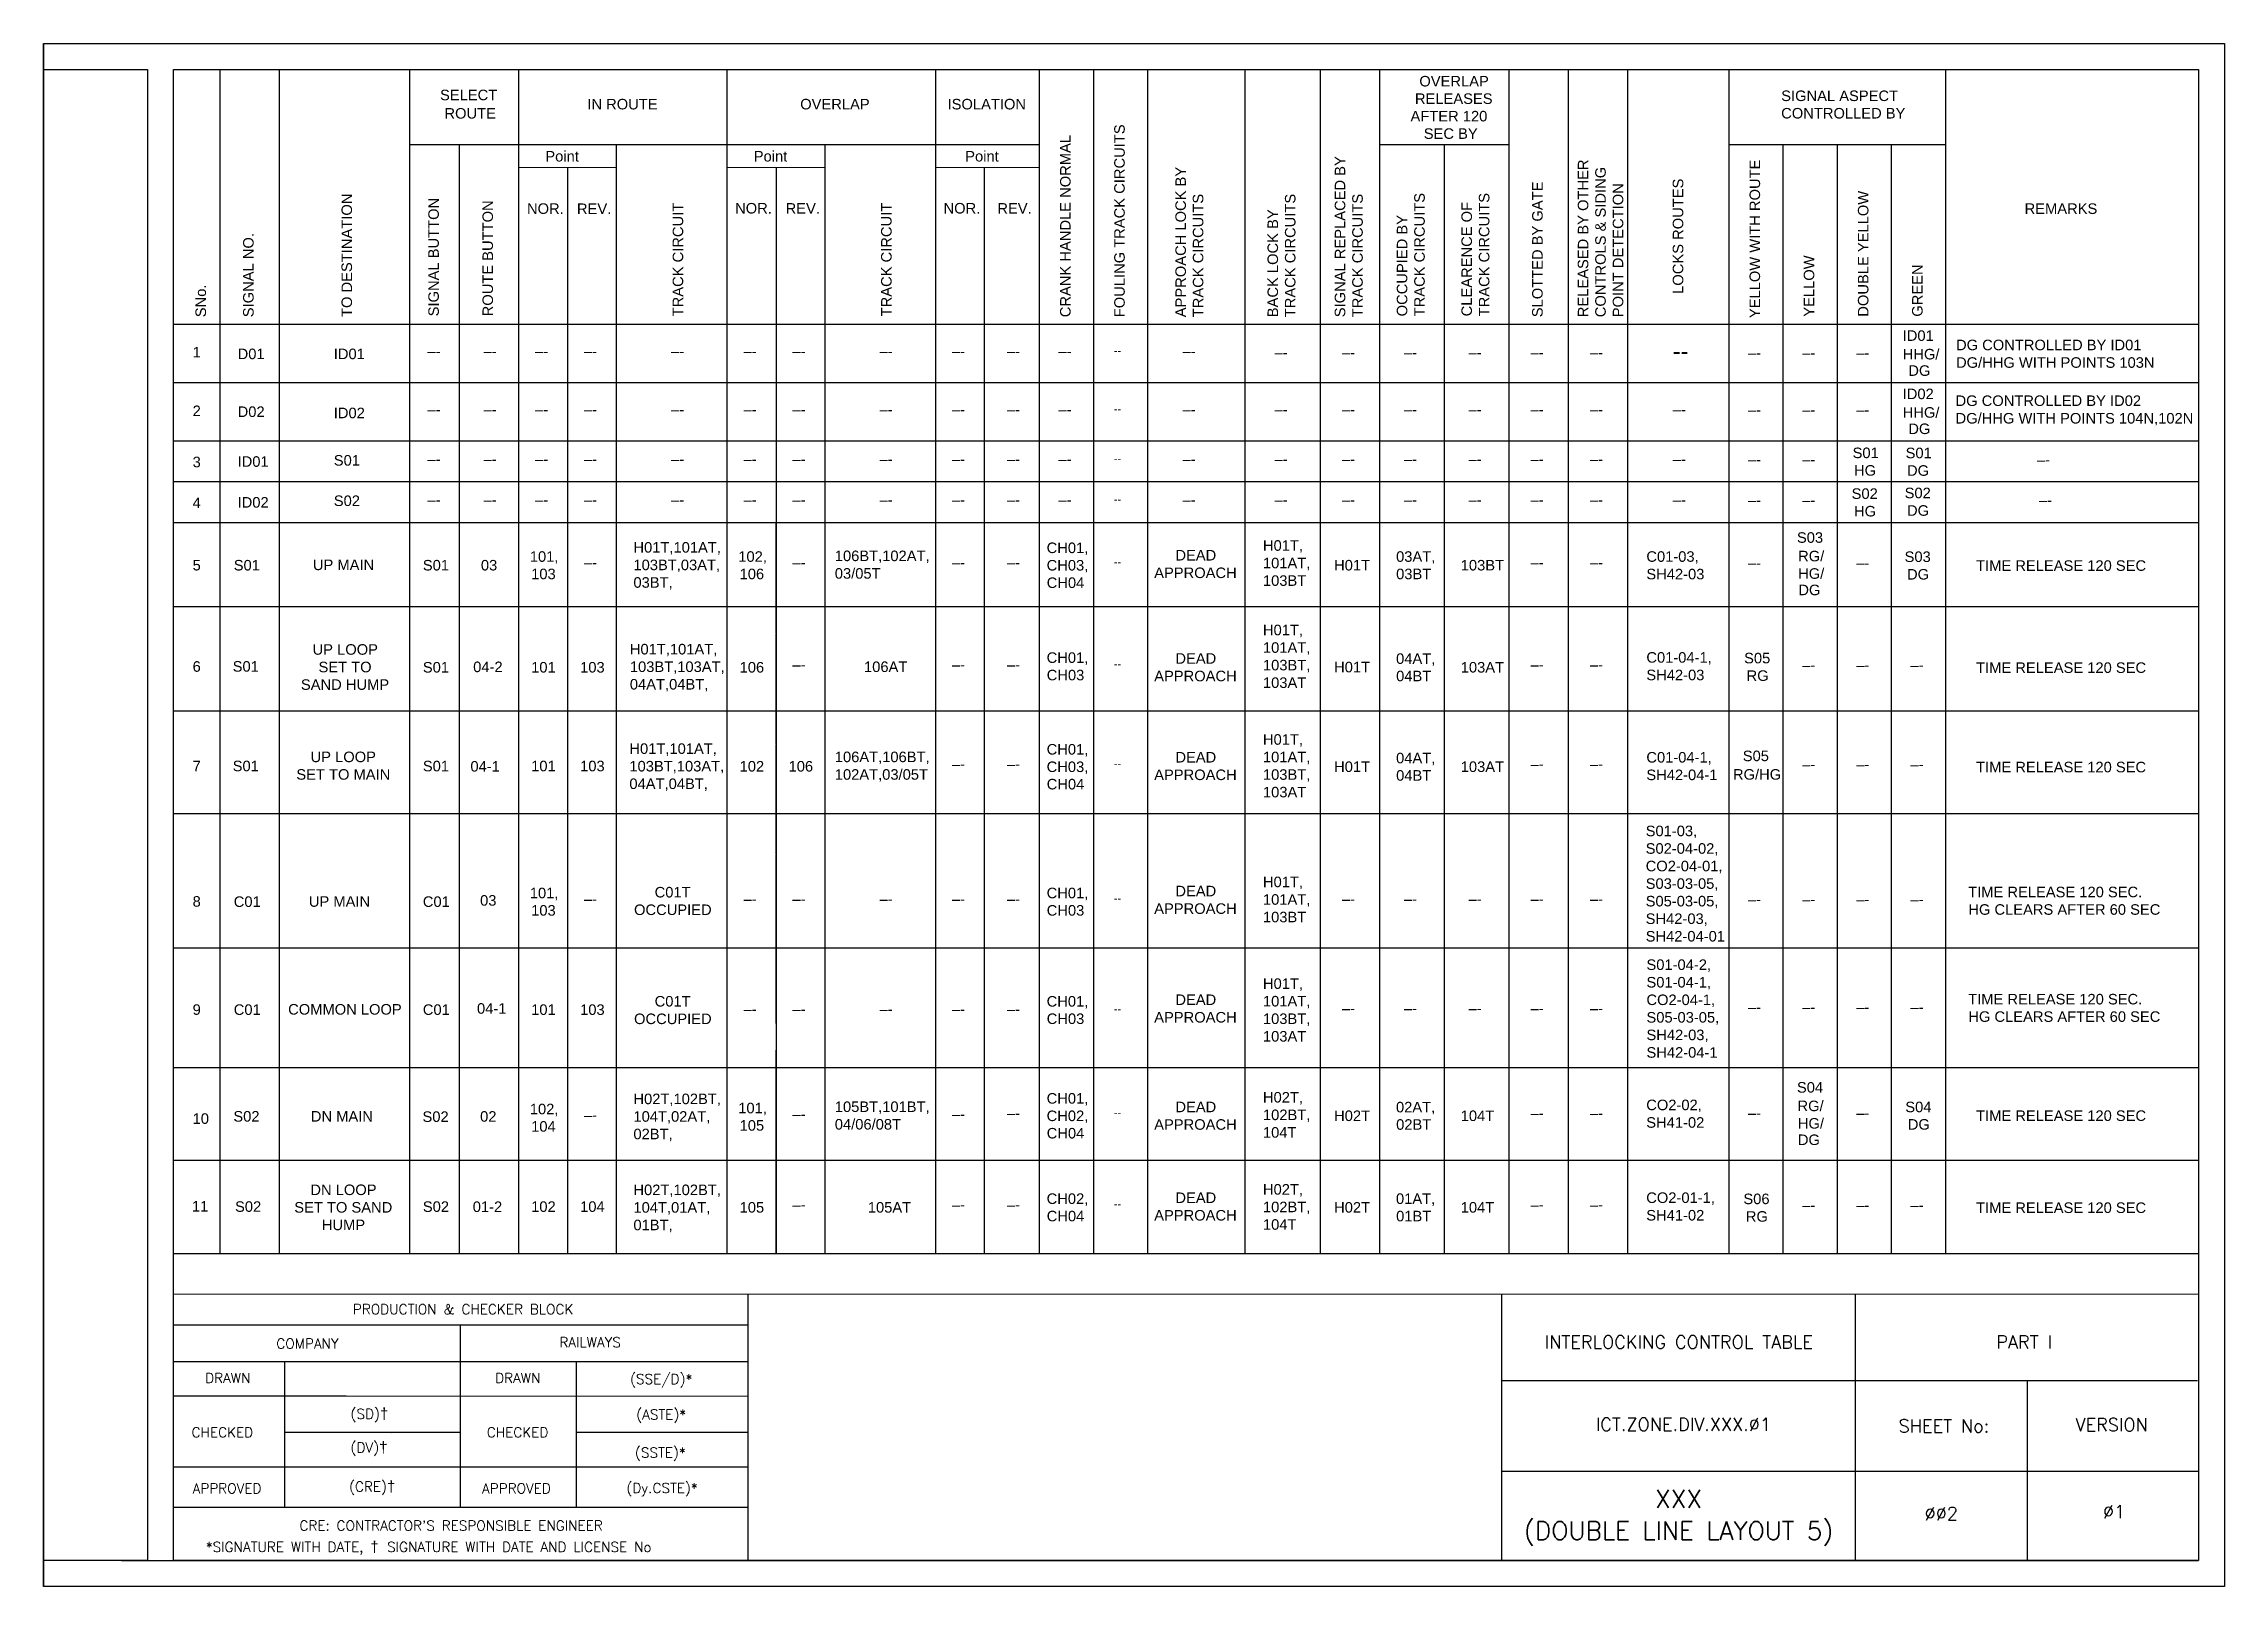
# Model space of a CAD drawing. Header units: inches. Extents: x -19 to 1640, y 43 to 732.
# Drawn here: x 322.4 to 742.4, y 42.8 to 339.8 of the extents above; entities that cross this region are included whole.
import ezdxf
from ezdxf.enums import TextEntityAlignment as Align

# ---------------------------------------------------------------- set-up
doc = ezdxf.new("R2010")
doc.units = ezdxf.units.IN
doc.header["$MEASUREMENT"] = 0
doc.layers.add('PDF_Geometry', color=7, linetype='Continuous')
doc.layers.add('PDF_Text', color=7, linetype='Continuous')
doc.styles.add('PDF Arial', font='arial.ttf')
doc.styles.add('ROMANS', font='romans.shx', dxfattribs={"height": 2})

msp = doc.modelspace()

# ---------------------------------------------------------------- texts
at = {"style": 'ROMANS'}
for s, height, p in [('PRODUCTION & CHECKER BLOCK', 1.92, (403.2, 96.2)), ('COMPANY', 1.92, (373.23, 89.58)), ('RAILWAYS', 1.92, (427.65, 89.84)), ('(SSE/D)*', 1.92, (441.35, 82.75)), ('DRAWN', 1.92, (357.88, 82.96)), ('DRAWN', 1.92, (413.73, 82.96)), ('(ASTE)*', 1.92, (441.35, 75.93)), ('CHECKED', 1.92, (356.83, 72.5)), ('CHECKED', 1.92, (413.69, 72.5)), ('(SSTE)*', 1.92, (441.18, 68.6)), ('(Dy.CSTE)*', 1.92, (441.51, 61.78)), ('APPROVED', 1.92, (357.73, 61.7)), ('APPROVED', 1.92, (413.46, 61.7)), ('XXX', 3.5, (637.3, 59.7)), ("CRE: CONTRACTOR'S RESPONSIBLE ENGINEER", 1.92, (400.88, 54.55)), ('(DOUBLE LINE LAYOUT 5)', 3.5, (637.3, 53.56))]:
    msp.add_text(s, height=height, dxfattribs=at).set_placement(p, align=Align.MIDDLE_CENTER)
at = {"lineweight": -2, "style": 'ROMANS'}
for s, p in [('INTERLOCKING CONTROL TABLE', (637.33, 89.87)), ('PART I', (703.83, 89.87)), ('ICT.ZONE.DIV.XXX.Ø1', (638.22, 74.03)), ('SHEET No:', (688.4, 73.73)), ('VERSION', (720.7, 73.96)), ('ØØ2 ', (688.74, 56.87)), ('Ø1', (721.17, 57.24))]:
    msp.add_text(s, height=2.5, dxfattribs=at).set_placement(p, align=Align.MIDDLE_CENTER)
at = {"char_height": 1.92, "attachment_point": 1, "style": 'ROMANS'}
for s, width, insert in [('(SD){\\fArial|b0|i0|c0|p34;\\H1.08333x;†}', 8.1172, (381.51, 77.17)), ('(DV){\\fArial|b0|i0|c0|p34;\\H1.08333x;†}', 8.1172, (381.51, 70.7)), ('(CRE){\\fArial|b0|i0|c0|p34;\\H1.08333x;†}', 8.1172, (381.22, 63.17)), ('\\pi-5.76,l9.6,t9.6;*SIGNATURE WITH DATE, {\\fArial|b0|i0|c0|p34;\\H1.08333x;†  }SIGNATURE WITH DATE AND LICENSE No', 104.6362, (349.8, 51.56))]:
    msp.add_mtext_dynamic_manual_height_columns(s, width=width, gutter_width=12.5, heights=[0], dxfattribs=dict(at, insert=insert))
at = {"layer": 'PDF_Text', "attachment_point": 7, "style": 'PDF Arial'}
for s, insert, char_height in [('OVERLAP', (587.36, 331.57), 2.027), ('SELECT', (398.75, 328.92), 2.027), ('IN ROUTE', (427.12, 327.15), 2.027), ('OVERLAP', (468.12, 327.15), 2.027), ('ISOLATION', (496.5, 327.15), 2.027), ('RELEASES', (586.51, 328.21), 2.027), ('SIGNAL ASPECT', (657.05, 328.76), 2.0273), ('ROUTE', (399.6, 325.38), 2.027), ('AFTER 120', (585.66, 324.84), 2.027), ('SEC BY', (588.21, 321.48), 2.027), ('CONTROLLED BY', (657.05, 325.4), 2.0273), ('Point', (419.03, 317.12), 2.027), ('Point', (459.17, 317.12), 2.027), ('Point', (499.9, 317.12), 2.027), ('NOR.', (415.5, 307.04), 2.027), ('REV.', (425.12, 307.04), 2.027), ('NOR.', (455.58, 307.11), 2.027), ('REV.', (465.31, 307.11), 2.027), ('NOR.', (495.72, 307.11), 2.027), ('REV.', (506.09, 307.11), 2.027), ('REMARKS', (703.93, 307.04), 2.027), ('1', (351.1, 279.44), 2.03), ('ID01', (680.45, 282.59), 2.027), ('DG CONTROLLED BY ID01\\PDG/HHG WITH POINTS 103N', (690.72, 277.41), 2.0273), ('D01', (359.77, 279.07), 2.027), ('ID01', (378.29, 279.07), 2.027), ('–-', (396.33, 279.61), 2.027), ('–-', (407.15, 279.61), 2.027), ('–-', (417.06, 279.61), 2.027), ('–-', (426.48, 279.61), 2.027), ('–-', (443.25, 279.61), 2.027), ('–-', (457.21, 279.61), 2.027), ('–-', (466.63, 279.61), 2.027), ('–-', (483.39, 279.61), 2.027), ('–-', (497.35, 279.61), 2.027), ('–-', (507.93, 279.61), 2.027), ('–-', (517.86, 279.61), 2.027), ('--', (528.52, 279.98), 1.521), ('–-', (541.75, 279.61), 2.027), ('–-', (559.49, 279.39), 2.027), ('–-', (572.45, 279.39), 2.027), ('–-', (584.39, 279.39), 2.027), ('–-', (596.84, 279.39), 2.027), ('–-', (608.78, 279.39), 2.027), ('–-', (620.22, 279.39), 2.027), ('–-', (650.65, 279.32), 2.027), ('–-', (661.09, 279.32), 2.027), ('–-', (671.52, 279.32), 2.027), ('HHG/', (680.45, 279.02), 2.027), ('DG', (681.53, 275.86), 2.027), ('ID02', (680.45, 271.37), 2.027), ('2', (351.1, 268.14), 2.03), ('D02', (359.77, 267.94), 2.027), ('ID02', (378.29, 267.7), 2.027), ('–-', (396.33, 268.39), 2.027), ('–-', (407.15, 268.39), 2.027), ('–-', (417.06, 268.39), 2.027), ('–-', (426.48, 268.39), 2.027), ('–-', (443.25, 268.39), 2.027), ('–-', (457.21, 268.39), 2.027), ('–-', (466.63, 268.39), 2.027), ('–-', (483.39, 268.39), 2.027), ('–-', (497.35, 268.39), 2.027), ('–-', (507.93, 268.39), 2.027), ('–-', (517.86, 268.39), 2.027), ('--', (528.52, 268.76), 1.521), ('–-', (541.75, 268.39), 2.027), ('–-', (559.49, 268.39), 2.027), ('–-', (572.45, 268.39), 2.027), ('–-', (584.39, 268.39), 2.027), ('–-', (596.84, 268.39), 2.027), ('–-', (608.78, 268.39), 2.027), ('–-', (620.22, 268.39), 2.027), ('–-', (636.17, 268.39), 2.027), ('–-', (650.65, 268.32), 2.027), ('–-', (661.09, 268.32), 2.027), ('–-', (671.52, 268.32), 2.027), ('HHG/', (680.45, 267.8), 2.027), ('DG CONTROLLED BY ID02\\PDG/HHG WITH POINTS 104N,102N', (690.63, 266.33), 2.0273), ('DG', (681.53, 264.65), 2.027), ('ID01', (359.76, 258.35), 2.027), ('S01', (378.29, 258.58), 2.027), ('3', (351.1, 258.26), 2.03), ('–-', (396.33, 258.85), 2.027), ('–-', (407.15, 258.85), 2.027), ('–-', (417.06, 258.85), 2.027), ('–-', (426.48, 258.85), 2.027), ('–-', (443.25, 258.85), 2.027), ('–-', (457.21, 258.85), 2.027), ('–-', (466.63, 258.85), 2.027), ('–-', (483.39, 258.85), 2.027), ('–-', (497.35, 258.85), 2.027), ('–-', (507.93, 258.85), 2.027), ('–-', (517.86, 258.85), 2.027), ('--', (528.52, 259.23), 1.521), ('–-', (541.75, 258.85), 2.027), ('–-', (559.49, 258.85), 2.027), ('–-', (572.45, 258.85), 2.027), ('–-', (584.39, 258.85), 2.027), ('–-', (596.84, 258.85), 2.027), ('–-', (608.78, 258.85), 2.027), ('–-', (620.22, 258.85), 2.027), ('–-', (636.17, 258.85), 2.027), ('–-', (650.65, 258.78), 2.027), ('–-', (661.09, 258.78), 2.027), ('–-', (706.32, 258.73), 2.027), ('4', (351.1, 250.43), 2.03), ('ID02', (359.76, 250.49), 2.027), ('S02', (378.29, 250.8), 2.027), ('--', (528.52, 251.37), 1.521), ('–-', (396.33, 251), 2.027), ('–-', (407.15, 251), 2.027), ('–-', (417.06, 251), 2.027), ('–-', (426.48, 251), 2.027), ('–-', (443.25, 251), 2.027), ('–-', (457.21, 251), 2.027), ('–-', (466.63, 251), 2.027), ('–-', (483.39, 251), 2.027), ('–-', (497.35, 251), 2.027), ('–-', (507.93, 251), 2.027), ('–-', (517.86, 251), 2.027), ('–-', (541.75, 251), 2.027), ('–-', (559.49, 251), 2.027), ('–-', (572.45, 251), 2.027), ('–-', (584.39, 251), 2.027), ('–-', (596.84, 251), 2.027), ('–-', (608.78, 251), 2.027), ('–-', (620.22, 251), 2.027), ('–-', (636.17, 251), 2.027), ('–-', (650.65, 250.93), 2.027), ('–-', (661.09, 250.93), 2.027), ('–-', (706.68, 250.93), 2.027), ('H01T,101AT,\\P103BT,03AT,\\P03BT,', (436, 234.72), 2.0273), ('CH01,', (515.58, 241.39), 2.027), ('H01T,\\P101AT,\\P103BT', (557.24, 235.43), 2.027), ('S03', (660.08, 243.72), 2.027), ('5', (351.1, 238.39), 2.03), ('S01', (359.02, 238.39), 2.027), ('UP MAIN', (374.27, 238.46), 2.027), ('S01', (395.44, 238.39), 2.027), ('03', (406.62, 238.39), 2.027), ('101,', (416.04, 239.71), 2.027), ('–-', (426.48, 238.93), 2.027), ('102,', (456.19, 239.71), 2.027), ('–-', (466.63, 238.93), 2.027), ('106BT,102AT,\\P03/05T', (474.78, 236.81), 2.0273), ('–-', (497.35, 238.93), 2.027), ('–-', (507.93, 238.93), 2.027), ('CH03,', (515.58, 238.03), 2.027), ('--', (528.52, 239.31), 1.521), ('H01T', (570.94, 238.39), 2.027), ('03AT,', (582.88, 239.71), 2.027), ('103BT', (595.33, 238.39), 2.027), ('–-', (608.78, 238.93), 2.027), ('–-', (620.22, 238.93), 2.027), ('C01-03, \\PSH42-03', (631.08, 236.68), 2.027), ('–-', (650.65, 238.86), 2.027), ('RG/', (660.31, 240.15), 2.027), ('–-', (671.52, 238.86), 2.027), ('TIME RELEASE 120 SEC', (694.59, 238.32), 2.0273), ('103', (416.3, 236.71), 2.027), ('106', (456.45, 236.71), 2.027), ('CH04', (515.59, 235.02), 2.027), ('03BT', (582.89, 236.71), 2.027), ('HG/', (660.31, 236.79), 2.027), ('DG', (660.35, 233.63), 2.027), ('H01T,\\P101AT,\\P103BT,\\P103AT', (557.24, 215.78), 2.027), ('H01T,101AT,\\P103BT,103AT,\\P04AT,04BT,', (435.31, 215.12), 2.0273), ('CH01,', (515.58, 220.25), 2.027), ('C01-04-1, \\PSH42-03', (631.08, 217.26), 2.027), ('6', (351.1, 218.89), 2.03), ('S01', (358.82, 218.91), 2.027), ('S01', (395.44, 218.74), 2.027), ('04-2', (405.14, 218.82), 2.027), ('101', (416.3, 218.74), 2.027), ('103', (425.73, 218.74), 2.027), ('106', (456.45, 218.74), 2.027), ('–-', (466.63, 219.28), 2.027), ('106AT', (480.41, 218.84), 2.027), ('–-', (497.35, 219.28), 2.027), ('–-', (507.93, 219.28), 2.027), ('CH03', (515.59, 217.24), 2.027), ('--', (528.52, 219.66), 1.521), ('H01T', (570.94, 218.78), 2.027), ('04AT,', (582.88, 220.06), 2.027), ('04BT', (582.89, 217.06), 2.027), ('103AT', (595.33, 218.74), 2.027), ('–-', (608.78, 219.28), 2.027), ('–-', (620.22, 219.28), 2.027), ('–-', (661.09, 219.21), 2.027), ('–-', (671.52, 219.21), 2.027), ('–-', (681.95, 219.21), 2.027), ('TIME RELEASE 120 SEC', (694.59, 218.67), 2.0273), ('H01T,\\P101AT,\\P103BT,\\P103AT', (557.24, 194.71), 2.027), ('7', (351.1, 199.75), 2.03), ('S01', (358.82, 199.74), 2.027), ('S01', (395.44, 199.72), 2.027), ('04-1', (404.61, 199.67), 2.027), ('101', (416.3, 199.73), 2.027), ('103', (425.73, 199.73), 2.027), ('H01T,101AT,\\P103BT,103AT,\\P04AT,04BT,', (435.22, 195.97), 2.0273), ('102', (456.45, 199.68), 2.027), ('106', (465.88, 199.68), 2.027), ('106AT,106BT,\\P102AT,03/05T', (474.78, 197.76), 2.0273), ('CH01,', (515.58, 202.6), 2.027), ('CH03,', (515.58, 199.24), 2.027), ('H01T', (570.94, 199.6), 2.027), ('04AT,', (582.88, 200.92), 2.027), ('103AT', (595.33, 199.6), 2.027), ('C01-04-1, \\PSH42-04-1', (631.08, 198.03), 2.027), ('S05', (649.65, 201.68), 2.027), ('TIME RELEASE 120 SEC', (694.59, 199.53), 2.0273), ('–-', (497.35, 200.15), 2.027), ('–-', (507.93, 200.15), 2.027), ('CH04', (515.59, 196.24), 2.027), ('--', (528.52, 200.52), 1.521), ('04BT', (582.89, 197.92), 2.027), ('–-', (608.78, 200.15), 2.027), ('–-', (620.22, 200.15), 2.027), ('RG/HG', (647.76, 198.12), 2.027), ('–-', (661.09, 200.08), 2.027), ('–-', (671.52, 200.08), 2.027), ('–-', (681.95, 200.08), 2.027), ('101,', (416.04, 174.94), 2.027), ('CH01,', (515.58, 174.94), 2.027), ('H01T,\\P101AT,\\P103BT', (557.24, 170.66), 2.027), ('TIME RELEASE 120 SEC.', (693.06, 175.48), 2.0273), ('8', (351.1, 173.66), 2.03), ('C01', (359.02, 173.62), 2.027), ('UP MAIN', (373.49, 173.65), 2.027), ('C01', (395.44, 173.62), 2.027), ('03', (406.47, 173.86), 2.027), ('103', (416.3, 171.94), 2.027), ('–-', (426.48, 174.17), 2.027), ('–-', (457.21, 174.17), 2.027), ('–-', (466.63, 174.17), 2.027), ('–-', (483.39, 174.17), 2.027), ('–-', (497.35, 174.17), 2.027), ('–-', (507.93, 174.17), 2.027), ('CH03', (515.59, 171.94), 2.027), ('--', (528.52, 174.54), 1.521), ('–-', (572.45, 174.17), 2.027), ('–-', (584.39, 174.17), 2.027), ('–-', (596.84, 174.17), 2.027), ('–-', (608.78, 174.17), 2.027), ('–-', (620.22, 174.17), 2.027), ('–-', (650.65, 174.1), 2.027), ('–-', (661.09, 174.1), 2.027), ('–-', (671.52, 174.1), 2.027), ('–-', (681.95, 174.1), 2.027), ('HG CLEARS AFTER 60 SEC', (693.09, 172.11), 2.0273), ('H01T,\\P101AT,\\P103BT,\\P103AT', (557.24, 147.7), 2.027), ('S01-04-2,\\PS01-04-1,\\PCO2-04-1,\\PS05-03-05,\\PSH42-03,\\PSH42-04-1', (631.1, 144.59), 2.027), ('CH01,', (515.58, 154.08), 2.027), ('TIME RELEASE 120 SEC.', (693.06, 154.85), 2.0273), ('9', (351.1, 152.84), 2.03), ('C01', (359.02, 152.83), 2.027), ('COMMON LOOP', (369.5, 152.89), 2.0273), ('C01', (395.44, 152.83), 2.027), ('04-1', (405.87, 153.06), 2.027), ('101', (416.3, 152.83), 2.027), ('103', (425.73, 152.83), 2.027), ('–-', (457.21, 152.97), 2.027), ('–-', (466.63, 152.97), 2.027), ('–-', (483.39, 152.97), 2.027), ('–-', (497.35, 152.97), 2.027), ('–-', (507.93, 152.97), 2.027), ('CH03', (515.59, 151.08), 2.027), ('--', (528.52, 153.27), 1.521), ('–-', (572.45, 153.12), 2.027), ('–-', (584.39, 153.12), 2.027), ('–-', (596.84, 153.12), 2.027), ('–-', (608.78, 153.12), 2.027), ('–-', (620.22, 153.12), 2.027), ('–-', (650.65, 153.36), 2.027), ('–-', (661.09, 153.36), 2.027), ('–-', (671.52, 153.36), 2.027), ('–-', (681.95, 153.36), 2.027), ('HG CLEARS AFTER 60 SEC', (693.09, 151.49), 2.0273), ('S04', (660.08, 137.87), 2.027), ('102,', (416.04, 133.35), 2.027), ('H02T,102BT,\\P104T,02AT,\\P02BT,', (436, 128.54), 2.0273), ('101,', (456.19, 133.54), 2.027), ('105BT,101BT,\\P04/06/08T', (474.78, 130.76), 2.0273), ('CH01,', (515.58, 135.4), 2.027), ('CH02,', (515.58, 132.04), 2.027), ('H02T,\\P102BT,\\P104T', (557.24, 129.2), 2.027), ('H02T', (570.94, 132.4), 2.027), ('02AT,', (582.86, 133.72), 2.027), ('104T', (595.33, 132.4), 2.027), ('CO2-02, \\PSH41-02', (631.06, 131.11), 2.027), ('RG/', (660.19, 134.3), 2.027), ('S04', (680.95, 134.1), 2.027), ('TIME RELEASE 120 SEC', (694.59, 132.42), 2.0273), ('10', (351.1, 131.86), 2.027), ('S02', (358.95, 132.29), 2.027), ('DN MAIN', (373.87, 132.32), 2.027), ('S02', (395.37, 132.23), 2.027), ('02', (406.47, 132.27), 2.027), ('104', (416.3, 130.35), 2.027), ('–-', (426.48, 132.58), 2.027), ('105', (456.45, 130.54), 2.027), ('–-', (466.63, 132.76), 2.027), ('–-', (497.35, 132.76), 2.027), ('–-', (507.93, 132.95), 2.027), ('CH04', (515.59, 129.04), 2.027), ('--', (528.52, 133.32), 1.521), ('02BT', (582.89, 130.72), 2.027), ('–-', (608.78, 132.95), 2.027), ('–-', (620.22, 132.95), 2.027), ('–-', (650.65, 132.97), 2.027), ('HG/', (660.26, 130.94), 2.027), ('–-', (671.52, 132.97), 2.027), ('DG', (681.43, 130.74), 2.027), ('DG', (660.26, 127.78), 2.027), ('H02T,102BT,\\P104T,01AT,\\P01BT,', (436, 111.03), 2.0273), ('CH02,', (515.58, 116.09), 2.027), ('H02T,\\P102BT,\\P104T', (557.24, 111.47), 2.027), ('01AT,', (582.86, 116.09), 2.027), ('CO2-01-1, \\PSH41-02', (631.06, 113.25), 2.027), ('11', (350.97, 115.01), 2.027), ('S02', (395.44, 114.91), 2.027), ('01-2', (405.05, 114.89), 2.027), ('102', (416.3, 114.91), 2.027), ('104', (425.73, 114.91), 2.027), ('105', (456.45, 114.77), 2.027), ('–-', (466.63, 115.31), 2.027), ('105AT', (481.14, 114.77), 2.027), ('–-', (497.35, 115.31), 2.027), ('–-', (507.93, 115.31), 2.027), ('CH04', (515.59, 113.09), 2.027), ('--', (528.52, 115.69), 1.521), ('H02T', (570.94, 114.77), 2.027), ('01BT', (582.89, 113.09), 2.027), ('104T', (595.33, 114.77), 2.027), ('–-', (608.78, 115.31), 2.027), ('–-', (620.22, 115.31), 2.027), ('–-', (661.09, 115.24), 2.027), ('–-', (671.52, 115.24), 2.027), ('–-', (681.95, 115.24), 2.027), ('TIME RELEASE 120 SEC', (694.59, 114.7), 2.0273)]:
    msp.add_mtext(s, dxfattribs=dict(at, insert=insert, char_height=char_height))
at = {"layer": 'PDF_Text', "attachment_point": 7, "rotation": 90, "style": 'PDF Arial'}
for s, insert, char_height in [('FOULING TRACK CIRCUITS', (530.65, 287.17), 2.0273), ('CRANK HANDLE NORMAL', (520.22, 287.17), 2.0273), ('APPROACH LOCK BY', (542.43, 287.17), 2.0273), ('SIGNAL REPLACED BY', (573.12, 287.17), 2.0273), ('RELEASED BY OTHER', (619.93, 287.17), 2.0273), ('CONTROLS & SIDING', (623.29, 287.17), 2.0273), ('YELLOW WITH ROUTE', (653.01, 287), 2.0273), ('TRACK CIRCUITS', (588.43, 287.34), 2.0273), ('TRACK CIRCUITS', (600.88, 287.34), 2.0273), ('SLOTTED BY GATE', (611.14, 287.17), 2.0273), ('POINT DETECTION', (626.66, 287.17), 2.0273), ('LOCKS ROUTES', (638.22, 291.67), 2.0273), ('DOUBLE YELLOW', (673.88, 287.27), 2.0273), ('TO DESTINATION', (381.83, 287.22), 2.0273), ('SIGNAL BUTTON', (398.55, 287.34), 2.0273), ('ROUTE BUTTON', (408.98, 287.34), 2.0273), ('TRACK CIRCUIT', (445.61, 287.34), 2.0273), ('TRACK CIRCUIT', (485.75, 287.34), 2.0273), ('TRACK CIRCUITS', (545.79, 287.17), 2.0273), ('BACK LOCK BY', (560.17, 287.17), 2.0273), ('TRACK CIRCUITS', (563.53, 287.17), 2.0273), ('TRACK CIRCUITS', (576.49, 287.17), 2.0273), ('OCCUPIED BY', (585.07, 287.34), 2.0273), ('CLEARENCE OF', (597.52, 287.34), 2.0273), ('SIGNAL NO.', (362.88, 287.17), 2.027), ('YELLOW', (663.45, 287.27), 2.027), ('GREEN', (684.31, 287.27), 2.027), ('SNo.', (353.71, 287.17), 2.027)]:
    msp.add_mtext(s, dxfattribs=dict(at, insert=insert, char_height=char_height))
at = {"layer": 'PDF_Text', "attachment_point": 7, "style": 'PDF Arial'}
for s, insert, char_height, width in [('--', (636.17, 279.03), 3.24, 2.5348), ('\\pi0.24048;S01\\P\\pi0.51429;HG', (670.56, 256.64), 2.0273, 4.873), ('\\pi0.06153;S01\\P\\pi0.3312;DG', (680.95, 256.62), 2.0273, 4.5151), ('\\pi0.05517;S02\\P\\pi0.51429;HG', (670.56, 248.79), 2.0273, 4.873), ('\\pi-0.12378;S02\\P\\pi0.3312;DG', (680.95, 248.92), 2.0273, 4.5151), ('\\pi4.20554;DEAD\\P\\pi0.12184;APPROACH', (536.17, 236.93), 2.0273, 15.9105), ('\\pi-0.13415;S03\\P\\pi0.3312;DG', (680.95, 236.64), 2.0273, 4.5151), ('\\pi4.91758;UP LOOP\\P\\pi6.05364;SET TO \\P\\pi2.6683;SAND HUMP', (369.29, 215.41), 2.0273, 22.0807), ('\\pi4.20554;DEAD\\P\\pi0.12184;APPROACH', (536.17, 217.06), 2.0273, 15.9105), ('\\pi0.25492;S05\\P\\pi0.72994;RG', (649.65, 217.13), 2.0273, 5.3085), ('\\pi2.97126;UP LOOP \\P\\pi0.22621;SET TO MAIN', (370.85, 198.11), 2.0273, 18.1881), ('\\pi4.20554;DEAD\\P\\pi0.12184;APPROACH', (536.17, 198.04), 2.0273, 15.9105), ('S01-03,\\PS02-04-02,\\PCO2-04-01,\\PS03-03-05, \\PS05-03-05,\\PSH42-03,\\PSH42-04-01', (630.95, 166.96), 2.0273, 14.2637), ('\\pi4.2418;C01T\\P\\pi0.27496;OCCUPIED', (435.84, 172.06), 2.0273, 15.2114), ('\\pi4.20554;DEAD\\P\\pi0.12184;APPROACH', (536.17, 172.28), 2.0273, 15.9105), ('\\pi4.2418;C01T\\P\\pi0.27496;OCCUPIED', (435.84, 151.06), 2.0273, 15.2114), ('\\pi4.20554;DEAD\\P\\pi0.12184;APPROACH', (536.17, 151.36), 2.0273, 15.9105), ('\\pi4.20554;DEAD\\P\\pi0.12184;APPROACH', (536.17, 130.72), 2.0273, 15.9105), ('\\pi4.83738;DN LOOP\\P\\pi1.73761;SET TO SAND \\P\\pi7.04586;HUMP', (368.94, 111.39), 2.0273, 22.0807), ('\\pi4.20554;DEAD\\P\\pi0.12184;APPROACH', (536.17, 113.24), 2.0273, 15.9105), ('\\pi0.1196;S06\\P\\pi0.58633;RG', (649.65, 113.02), 2.0273, 5.0213), ('S02', (359.27, 114.92), 2.027, 10.6172)]:
    msp.add_mtext(s, dxfattribs=dict(at, insert=insert, char_height=char_height, width=width))

# ---------------------------------------------------------------- blocks, each defined once
blk = doc.blocks.new('A$C1B685902')
at = {"color": 7}
blk.add_line((0, 297), (0, 0), dxfattribs=at)
for points in [[(0, 297), (420, 297), (420, 0), (0, 0)], [(25, 292), (415, 292), (415, 5), (25, 5)]]:
    blk.add_lwpolyline(points, close=True, dxfattribs=at)
blk.add_lwpolyline([(0, 292), (20, 292), (20, 5), (0, 5)], dxfattribs=at)

# ---------------------------------------------------------------- linework, layer by layer
for p, q in [((356.31, 334.84), (356.31, 106.88)), ((367.75, 334.84), (367.75, 106.88)), ((392.84, 334.84), (392.84, 106.88)), ((413.85, 334.84), (413.85, 106.88)), ((454, 334.84), (454, 106.88)), ((494.15, 334.84), (494.15, 106.88)), ((514.15, 334.84), (514.15, 106.88)), ((524.58, 334.84), (524.58, 106.88)), ((535.02, 334.84), (535.02, 106.88)), ((553.77, 334.84), (553.77, 106.88)), ((568.23, 334.84), (568.23, 106.88)), ((579.67, 334.84), (579.67, 106.88)), ((604.57, 334.84), (604.57, 106.88)), ((616.01, 334.84), (616.01, 106.88)), ((627.45, 334.84), (627.45, 106.88)), ((646.94, 334.77), (646.94, 106.88)), ((688.68, 334.77), (688.68, 106.88)), ((514.15, 320.33), (393.05, 320.33)), ((402.41, 320.4), (402.41, 106.88)), ((432.7, 320.33), (432.7, 106.88)), ((472.85, 320.4), (472.85, 106.88)), ((604.57, 320.33), (579.67, 320.33)), ((592.12, 320.4), (592.12, 106.88)), ((688.68, 320.33), (646.94, 320.33)), ((657.37, 320.26), (657.37, 106.88)), ((667.81, 320.26), (667.81, 106.88)), ((678.24, 320.26), (678.24, 106.88)), ((423.27, 316.05), (423.27, 106.88)), ((463.49, 315.98), (463.49, 106.88)), ((503.57, 315.98), (503.57, 106.88)), ((737.4, 285.76), (347.4, 285.76)), ((737.4, 274.54), (347.4, 274.54)), ((737.4, 263.32), (347.4, 263.32)), ((737.4, 255.46), (347.4, 255.46)), ((737.4, 247.61), (347.4, 247.61)), ((737.4, 231.44), (347.4, 231.44)), ((737.4, 211.31), (347.4, 211.31)), ((737.4, 191.57), (347.4, 191.57)), ((737.4, 165.73), (347.4, 165.73)), ((737.4, 142.67), (347.4, 142.67)), ((737.4, 124.83), (347.4, 124.83)), ((737.4, 106.88), (347.4, 106.88)), ((347.42, 99.11), (737.4, 99.19)), ((458.02, 99.19), (458.02, 47.85)), ((380.66, 93.14), (347.41, 93.14)), ((458.02, 93.13), (380.66, 93.14)), ((402.62, 93.14), (402.62, 58.04)), ((380.66, 86.1), (347.41, 86.1)), ((368.85, 58.04), (368.85, 86.1)), ((458.02, 86.09), (380.66, 86.1)), ((425.06, 58.04), (425.06, 86.09)), ((704.45, 82.47), (704.45, 47.85)), ((380.66, 79.43), (347.41, 79.43)), ((458.02, 79.42), (380.66, 79.43)), ((402.62, 72.45), (368.85, 72.45)), ((389.32, 72.3), (389.31, 72.3)), ((458.02, 72.45), (425.06, 72.45)), ((380.66, 65.78), (347.41, 65.79)), ((458.02, 65.78), (380.66, 65.78)), ((380.66, 58.04), (347.41, 58.04)), ((458.02, 58.04), (380.66, 58.04))]:
    msp.add_line(p, q)
at = {"lineweight": -2}
for p, q in [((603.26, 47.85), (603.26, 99.19)), ((603.26, 82.47), (737.22, 82.47)), ((603.26, 65.02), (737.4, 65.02))]:
    msp.add_line(p, q, dxfattribs=at)
at = {"linetype": 'Continuous', "lineweight": -2}
for p, q in [((671.34, 47.85), (671.34, 99.18)), ((337.4, 47.85), (619.4, 47.85)), ((337.4, 47.85), (737.4, 47.85))]:
    msp.add_line(p, q, dxfattribs=at)
at = {"layer": 'PDF_Geometry', "lineweight": 15}
for points in [[(367.75, 106.88), (367.75, 334.91)], [(392.84, 106.88), (392.84, 334.91)], [(604.57, 320.4), (604.57, 334.84)], [(616.01, 320.4), (616.01, 334.84)], [(627.45, 320.4), (627.45, 334.84)], [(646.94, 320.33), (646.94, 334.77)], [(393.05, 320.33), (413.92, 320.33)], [(413.92, 320.33), (514.22, 320.33)], [(579.74, 320.33), (604.64, 320.33)], [(604.57, 316.05), (604.57, 320.4)], [(616.01, 316.05), (616.01, 320.4)], [(627.45, 316.05), (627.45, 320.4)], [(646.94, 315.98), (646.94, 320.33)], [(657.37, 315.98), (657.37, 320.33)], [(667.81, 315.98), (667.81, 320.33)], [(678.24, 315.98), (678.24, 320.33)], [(413.92, 315.98), (432.77, 315.98)], [(423.27, 285.83), (423.27, 316.05)], [(454.07, 315.98), (472.92, 315.98)], [(494.22, 315.98), (514.22, 315.98)], [(604.57, 285.83), (604.57, 316.05)], [(616.01, 285.83), (616.01, 316.05)], [(627.45, 285.83), (627.45, 316.05)], [(646.94, 285.76), (646.94, 315.98)], [(657.37, 285.76), (657.37, 315.98)], [(667.81, 285.76), (667.81, 315.98)], [(678.24, 285.76), (678.24, 315.98)], [(514.15, 106.88), (514.15, 285.76)], [(524.58, 106.88), (524.58, 285.76)], [(604.57, 274.61), (604.57, 285.69)], [(616.01, 274.61), (616.01, 285.69)], [(627.45, 274.61), (627.45, 285.69)], [(646.94, 274.54), (646.94, 285.62)], [(604.57, 263.39), (604.57, 274.47)], [(616.01, 263.39), (616.01, 274.47)], [(627.45, 263.39), (627.45, 274.47)], [(646.94, 263.32), (646.94, 274.4)], [(604.57, 255.54), (604.57, 263.25)], [(616.01, 255.54), (616.01, 263.25)], [(627.45, 255.54), (627.45, 263.25)], [(646.94, 255.46), (646.94, 263.18)], [(604.57, 247.68), (604.57, 255.39)], [(616.01, 247.68), (616.01, 255.39)], [(627.45, 247.68), (627.45, 255.39)], [(646.94, 247.61), (646.94, 255.32)], [(402.41, 226.37), (402.41, 247.54)], [(413.85, 226.37), (413.85, 247.54)], [(423.27, 226.37), (423.27, 247.54)], [(432.7, 226.37), (432.7, 247.54)], [(454, 226.37), (454, 247.54)], [(463.42, 226.37), (463.42, 247.54)], [(472.85, 226.37), (472.85, 247.54)], [(494.15, 226.37), (494.15, 247.54)], [(503.57, 226.37), (503.57, 247.54)], [(535.02, 226.37), (535.02, 247.54)], [(553.77, 226.37), (553.77, 247.54)], [(568.23, 226.37), (568.23, 247.54)], [(579.67, 226.37), (579.67, 247.54)], [(592.12, 226.37), (592.12, 247.54)], [(604.57, 226.37), (604.57, 247.54)], [(616.01, 226.37), (616.01, 247.54)], [(627.45, 226.37), (627.45, 247.54)], [(646.94, 226.3), (646.94, 247.47)], [(494.15, 209.24), (494.15, 230.41)], [(503.57, 209.24), (503.57, 230.41)], [(535.02, 209.24), (535.02, 230.41)], [(553.77, 209.24), (553.77, 230.41)], [(568.23, 209.24), (568.23, 230.41)], [(579.67, 209.24), (579.67, 230.41)], [(592.12, 209.24), (592.12, 230.41)], [(604.57, 209.24), (604.57, 230.41)], [(616.01, 209.24), (616.01, 230.41)], [(627.45, 209.24), (627.45, 230.41)], [(646.94, 209.17), (646.94, 230.34)], [(423.27, 205.06), (423.27, 226.23)], [(432.7, 205.06), (432.7, 226.23)], [(454, 205.06), (454, 226.23)], [(463.42, 205.06), (463.42, 226.23)], [(472.85, 205.06), (472.85, 226.23)], [(472.85, 190.1), (472.85, 211.27)], [(494.15, 190.1), (494.15, 211.27)], [(503.57, 190.1), (503.57, 211.27)], [(535.02, 190.1), (535.02, 211.27)], [(423.27, 183.75), (423.27, 204.92)], [(432.7, 183.75), (432.7, 204.92)], [(454, 183.75), (454, 204.92)], [(463.42, 183.75), (463.42, 204.92)], [(553.77, 183.75), (553.77, 204.92)], [(568.23, 183.75), (568.23, 204.92)], [(579.67, 183.75), (579.67, 204.92)], [(592.12, 183.75), (592.12, 204.92)], [(604.57, 183.75), (604.57, 204.92)], [(616.01, 183.75), (616.01, 204.92)], [(627.45, 183.75), (627.45, 204.92)], [(646.94, 183.68), (646.94, 204.85)], [(678.24, 183.68), (678.24, 204.85)], [(423.27, 165.81), (423.27, 183.61)], [(432.7, 165.81), (432.7, 183.61)], [(454, 165.81), (454, 183.61)], [(463.42, 165.81), (463.42, 183.61)], [(472.85, 165.81), (472.85, 183.61)], [(494.15, 165.81), (494.15, 183.61)], [(503.57, 165.81), (503.57, 183.61)], [(535.02, 165.81), (535.02, 183.61)], [(553.77, 165.81), (553.77, 183.61)], [(579.67, 165.81), (579.67, 183.61)], [(592.12, 165.81), (592.12, 183.61)], [(604.57, 165.81), (604.57, 183.61)], [(616.01, 165.81), (616.01, 183.61)], [(627.45, 165.81), (627.45, 183.61)], [(646.94, 165.73), (646.94, 183.54)], [(423.27, 151.22), (423.27, 165.66)], [(432.7, 151.22), (432.7, 165.66)], [(454, 151.22), (454, 165.66)], [(463.42, 151.22), (463.42, 165.66)], [(472.85, 151.22), (472.85, 165.66)], [(494.15, 151.22), (494.15, 165.66)], [(503.57, 151.22), (503.57, 165.66)], [(535.02, 151.22), (535.02, 165.66)], [(553.77, 151.22), (553.77, 165.66)], [(568.23, 151.22), (568.23, 165.66)], [(579.67, 151.22), (579.67, 165.66)], [(592.12, 151.22), (592.12, 165.66)], [(604.57, 151.22), (604.57, 165.66)], [(616.01, 151.22), (616.01, 165.66)], [(627.45, 151.22), (627.45, 165.66)], [(646.94, 151.15), (646.94, 165.59)], [(423.27, 124.9), (423.27, 146.06)], [(432.7, 124.9), (432.7, 146.06)], [(454, 124.9), (454, 146.06)], [(463.42, 124.9), (463.42, 146.06)], [(472.85, 124.9), (472.85, 146.06)], [(494.15, 124.9), (494.15, 146.06)], [(503.57, 124.9), (503.57, 146.06)], [(535.02, 124.9), (535.02, 146.06)], [(553.77, 124.9), (553.77, 146.06)], [(568.23, 124.9), (568.23, 146.06)], [(579.67, 124.9), (579.67, 146.06)], [(592.12, 124.9), (592.12, 146.06)], [(604.57, 124.9), (604.57, 146.06)], [(616.01, 124.9), (616.01, 146.06)], [(627.45, 124.9), (627.45, 146.06)], [(646.94, 124.83), (646.94, 145.99)], [(423.27, 106.95), (423.27, 124.76)], [(432.7, 106.95), (432.7, 124.76)], [(454, 106.95), (454, 124.76)], [(463.42, 106.95), (463.42, 124.76)], [(472.85, 106.95), (472.85, 124.76)], [(494.15, 106.95), (494.15, 124.76)], [(503.57, 106.95), (503.57, 124.76)], [(535.02, 106.95), (535.02, 124.76)], [(553.77, 106.95), (553.77, 124.76)], [(568.23, 106.95), (568.23, 124.76)], [(579.67, 106.95), (579.67, 124.76)], [(592.12, 106.95), (592.12, 124.76)], [(604.57, 106.95), (604.57, 124.76)], [(616.01, 106.95), (616.01, 124.76)], [(627.45, 106.95), (627.45, 124.76)], [(646.94, 106.88), (646.94, 124.68)]]:
    msp.add_lwpolyline(points, dxfattribs=at)

# ---------------------------------------------------------------- block references
msp.add_blockref('A$C1B685902', (322.4, 42.85))

msp.set_redraw_order([(e.dxf.handle, doc.entitydb.next_handle()) for e in msp.query("TEXT MTEXT ATTDEF DIMENSION ARC_DIMENSION")])  # texts and dimensions are drawn at this point

doc.saveas('drawing.dxf')
